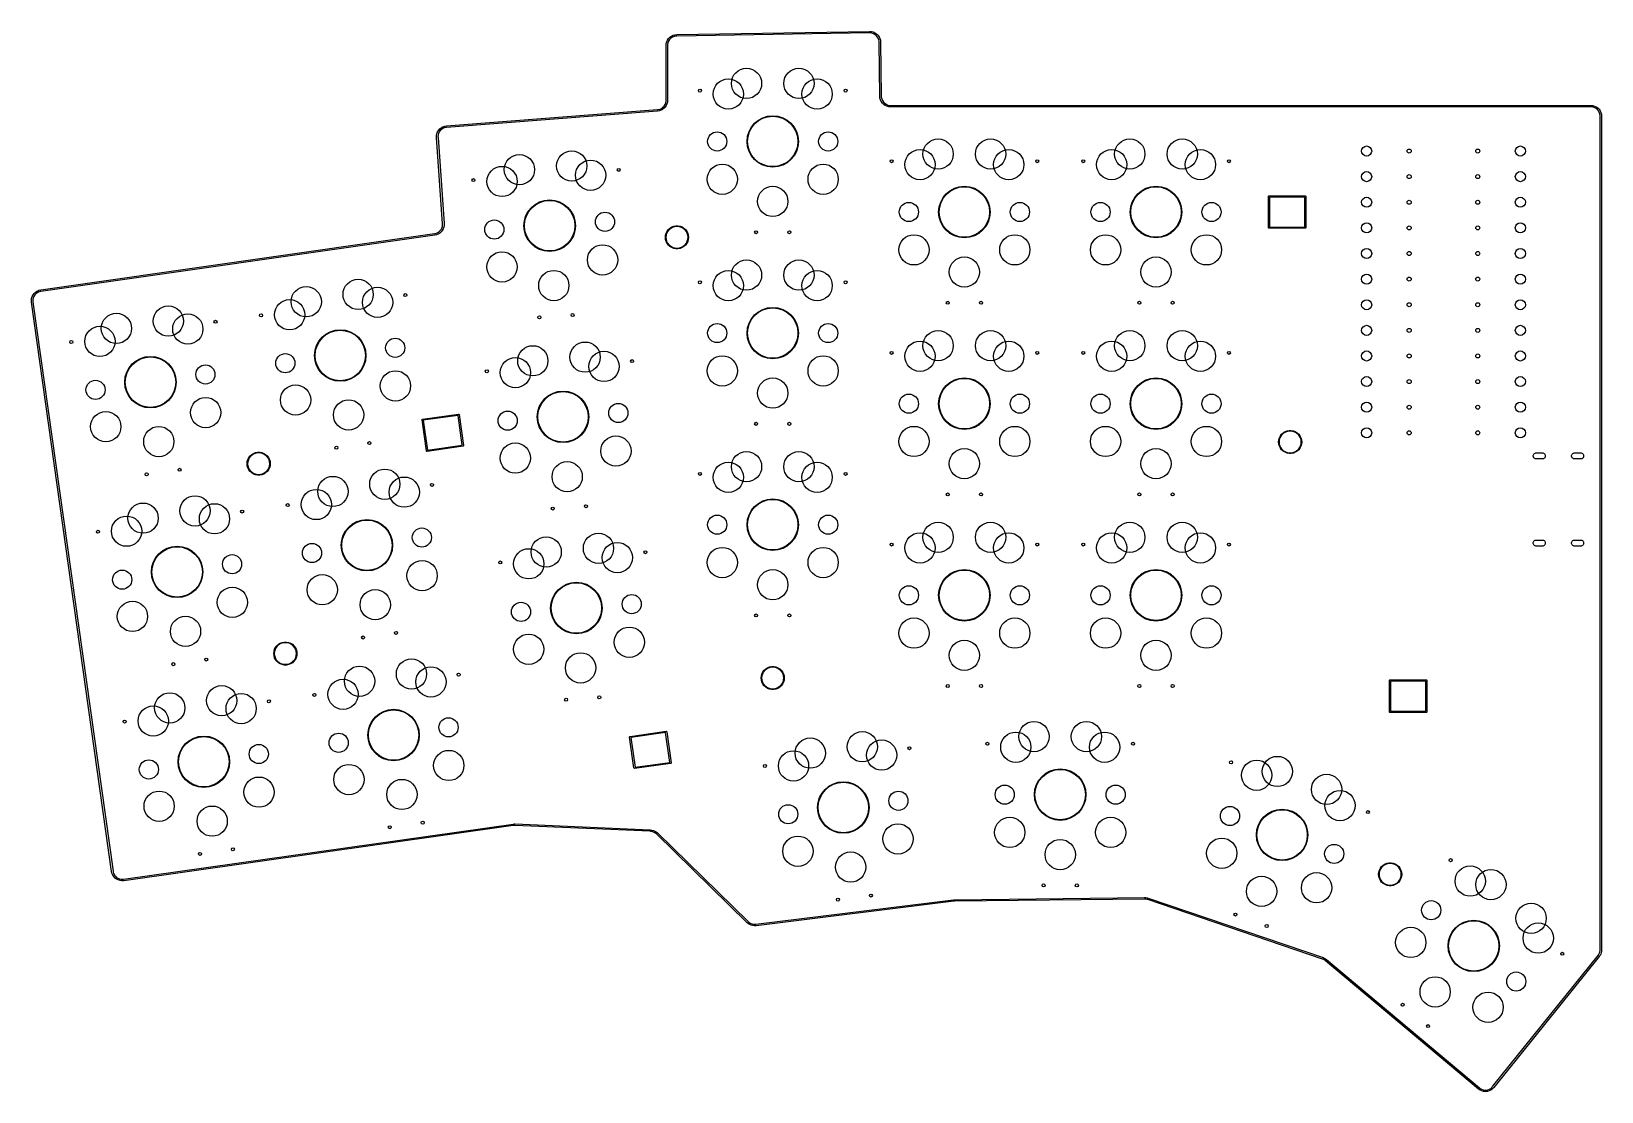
# Model space of a CAD drawing. Extents: x 2.46 to 8.59, y -5.89 to -1.75.
import ezdxf

# ---------------------------------------------------------------- set-up
doc = ezdxf.new("R2010")
doc.units = 0
doc.header["$MEASUREMENT"] = 0
doc.layers.add('BLACK', color=7, linetype='CONTINUOUS')

msp = doc.modelspace()

# ---------------------------------------------------------------- linework, layer by layer
at = {"layer": 'BLACK', "linetype": 'CONTINUOUS'}
for p, q in [((4.9467, -1.7832), (4.9508, -1.7772)), ((4.9508, -1.7772), (4.956, -1.772)), ((4.96, -1.7761), (4.955, -1.7812)), ((4.956, -1.772), (4.9619, -1.7678)), ((4.9658, -1.7721), (4.96, -1.7761)), ((4.9619, -1.7678), (4.9685, -1.7646)), ((4.9724, -1.7693), (4.9658, -1.7721)), ((4.9685, -1.7646), (4.9755, -1.7626)), ((4.9793, -1.7678), (4.9724, -1.7693)), ((4.9755, -1.7626), (4.9828, -1.7619)), ((4.9829, -1.7678), (4.9793, -1.7678)), ((4.9828, -1.7619), (5.7353, -1.7494)), ((4.9828, -1.7619), (4.9828, -1.7619)), ((5.7354, -1.7553), (4.9829, -1.7678)), ((4.9829, -1.7678), (4.9829, -1.7678)), ((5.7353, -1.7494), (5.7353, -1.7494)), ((5.7353, -1.7494), (5.7426, -1.7499)), ((5.7353, -1.7494), (5.7353, -1.7494)), ((5.7353, -1.7494), (5.7353, -1.7494)), ((5.7386, -1.7552), (5.7354, -1.7553)), ((5.7354, -1.7553), (5.7354, -1.7553)), ((5.7449, -1.7562), (5.7386, -1.7552)), ((5.7426, -1.7499), (5.7498, -1.7517)), ((5.7509, -1.7583), (5.7449, -1.7562)), ((5.7498, -1.7517), (5.7566, -1.7547)), ((5.7565, -1.7614), (5.7509, -1.7583)), ((5.7614, -1.7655), (5.7565, -1.7614)), ((5.7566, -1.7547), (5.7627, -1.7589)), ((5.7656, -1.7703), (5.7614, -1.7655)), ((5.7627, -1.7589), (5.768, -1.764)), ((5.7689, -1.7758), (5.7656, -1.7703)), ((5.768, -1.764), (5.7723, -1.77)), ((5.7711, -1.7817), (5.7689, -1.7758)), ((5.7723, -1.77), (5.7755, -1.7767)), ((5.7755, -1.7767), (5.7775, -1.7838)), ((4.9411, -1.8042), (4.9418, -1.7969)), ((4.9411, -2.0184), (4.9411, -1.8042)), ((4.9418, -1.7969), (4.9436, -1.7899)), ((4.9436, -1.7899), (4.9467, -1.7832)), ((4.9484, -1.7937), (4.947, -1.8006)), ((4.947, -1.8006), (4.947, -1.8042)), ((4.947, -1.8042), (4.947, -2.0184)), ((4.9511, -1.7871), (4.9484, -1.7937)), ((4.955, -1.7812), (4.9511, -1.7871)), ((5.7723, -1.788), (5.7711, -1.7817)), ((5.7724, -1.7912), (5.7723, -1.788)), ((5.7753, -2.0023), (5.7724, -1.7912)), ((5.7724, -1.7912), (5.7724, -1.7912)), ((5.7775, -1.7838), (5.7783, -1.7911)), ((5.7783, -1.7911), (5.7783, -1.7911)), ((5.7783, -1.7911), (5.7783, -1.7911)), ((5.7783, -1.7911), (5.7812, -2.0022)), ((4.9399, -2.0285), (4.9411, -2.0218)), ((4.9411, -2.0218), (4.9411, -2.0184)), ((4.9411, -2.0184), (4.9411, -2.0184)), ((4.947, -2.0184), (4.9465, -2.0254)), ((5.776, -2.0095), (5.7753, -2.0023)), ((5.7753, -2.0023), (5.7753, -2.0023)), ((5.7753, -2.0023), (5.7753, -2.0023)), ((5.7753, -2.0023), (5.7753, -2.0023)), ((5.778, -2.0166), (5.776, -2.0095)), ((5.7811, -2.0232), (5.778, -2.0166)), ((5.7812, -2.0022), (5.7812, -2.0022)), ((5.7812, -2.0022), (5.7812, -2.0057)), ((5.7812, -2.0057), (5.7827, -2.0127)), ((5.7827, -2.0127), (5.7855, -2.0192)), ((5.7855, -2.0192), (5.7895, -2.0251)), ((4.0842, -2.1182), (4.9075, -2.0547)), ((4.908, -2.0606), (4.0847, -2.1241)), ((4.9075, -2.0547), (4.9109, -2.0544)), ((4.9075, -2.0547), (4.9075, -2.0547)), ((4.9075, -2.0547), (4.9075, -2.0547)), ((4.9075, -2.0547), (4.9075, -2.0547)), ((4.9082, -2.0605), (4.908, -2.0606)), ((4.908, -2.0606), (4.908, -2.0606)), ((4.908, -2.0606), (4.908, -2.0606)), ((4.908, -2.0606), (4.908, -2.0606)), ((4.9149, -2.0595), (4.9082, -2.0605)), ((4.9109, -2.0544), (4.9175, -2.0526)), ((4.9216, -2.0572), (4.9149, -2.0595)), ((4.9175, -2.0526), (4.9236, -2.0497)), ((4.9277, -2.0539), (4.9216, -2.0572)), ((4.9236, -2.0497), (4.9291, -2.0456)), ((4.9333, -2.0496), (4.9277, -2.0539)), ((4.9291, -2.0456), (4.9338, -2.0406)), ((4.9381, -2.0445), (4.9333, -2.0496)), ((4.9338, -2.0406), (4.9374, -2.0348)), ((4.9374, -2.0348), (4.9399, -2.0285)), ((4.9419, -2.0386), (4.9381, -2.0445)), ((4.9447, -2.0322), (4.9419, -2.0386)), ((4.9465, -2.0254), (4.9447, -2.0322)), ((5.7854, -2.0291), (5.7811, -2.0232)), ((5.7906, -2.0343), (5.7854, -2.0291)), ((5.7895, -2.0251), (5.7945, -2.0301)), ((5.7966, -2.0384), (5.7906, -2.0343)), ((5.7945, -2.0301), (5.8005, -2.034)), ((5.8032, -2.0415), (5.7966, -2.0384)), ((5.8005, -2.034), (5.807, -2.0367)), ((5.8103, -2.0434), (5.8032, -2.0415)), ((5.807, -2.0367), (5.814, -2.0381)), ((5.8176, -2.044), (5.8103, -2.0434)), ((5.814, -2.0381), (5.8176, -2.0381)), ((5.8176, -2.0381), (5.8176, -2.0381)), ((5.8176, -2.0381), (8.5504, -2.0381)), ((8.5504, -2.044), (5.8176, -2.044)), ((5.8176, -2.044), (5.8176, -2.044)), ((5.8176, -2.044), (5.8176, -2.044)), ((8.5504, -2.0381), (8.5577, -2.0387)), ((8.5536, -2.044), (8.5504, -2.044)), ((8.5599, -2.0451), (8.5536, -2.044)), ((8.5577, -2.0387), (8.5649, -2.0407)), ((8.5658, -2.0473), (8.5599, -2.0451)), ((8.5649, -2.0407), (8.5716, -2.0438)), ((8.5714, -2.0505), (8.5658, -2.0473)), ((8.5762, -2.0546), (8.5714, -2.0505)), ((8.5716, -2.0438), (8.5776, -2.048)), ((8.5803, -2.0595), (8.5762, -2.0546)), ((8.5776, -2.048), (8.5828, -2.0532)), ((8.5835, -2.065), (8.5803, -2.0595)), ((8.5828, -2.0532), (8.587, -2.0593)), ((8.5857, -2.071), (8.5835, -2.065)), ((8.5868, -2.0772), (8.5857, -2.071)), ((8.5868, -2.0804), (8.5868, -2.0772)), ((8.5868, -5.3343), (8.5868, -2.0804)), ((8.5868, -2.0804), (8.5868, -2.0804)), ((8.5868, -2.0804), (8.5868, -2.0804)), ((8.587, -2.0593), (8.5902, -2.066)), ((8.5902, -2.066), (8.5921, -2.0731)), ((8.5921, -2.0731), (8.5927, -2.0803)), ((8.5927, -2.0803), (8.5927, -2.0804)), ((8.5927, -2.0804), (8.5927, -5.3343)), ((4.0468, -2.1488), (4.0494, -2.1419)), ((4.0494, -2.1419), (4.0532, -2.1356)), ((4.0532, -2.1356), (4.058, -2.1301)), ((4.0561, -2.1416), (4.0533, -2.1473)), ((4.0598, -2.1365), (4.0561, -2.1416)), ((4.058, -2.1301), (4.0636, -2.1254)), ((4.0644, -2.1321), (4.0598, -2.1365)), ((4.0636, -2.1254), (4.0701, -2.1218)), ((4.0696, -2.1285), (4.0644, -2.1321)), ((4.0754, -2.1259), (4.0696, -2.1285)), ((4.0701, -2.1218), (4.077, -2.1194)), ((4.0815, -2.1243), (4.0754, -2.1259)), ((4.077, -2.1194), (4.0842, -2.1182)), ((4.0847, -2.1241), (4.0815, -2.1243)), ((4.0842, -2.1182), (4.0842, -2.1182)), ((4.0842, -2.1182), (4.0842, -2.1182)), ((4.0847, -2.1241), (4.0847, -2.1241)), ((4.0847, -2.1241), (4.0847, -2.1241)), ((4.0847, -2.1241), (4.0847, -2.1241)), ((4.0847, -2.1241), (4.0847, -2.1241)), ((4.0453, -2.1633), (4.0454, -2.156)), ((4.0688, -2.5002), (4.0453, -2.1633)), ((4.0453, -2.1633), (4.0453, -2.1633)), ((4.0454, -2.156), (4.0468, -2.1488)), ((4.0516, -2.1534), (4.0509, -2.1598)), ((4.0509, -2.1598), (4.0512, -2.1629)), ((4.0512, -2.1629), (4.0512, -2.1629)), ((4.0512, -2.1629), (4.0512, -2.1629)), ((4.0512, -2.1629), (4.0747, -2.4998)), ((4.0533, -2.1473), (4.0516, -2.1534)), ((7.2921, -2.3934), (7.2923, -2.3925)), ((7.2921, -2.5155), (7.2921, -2.3934)), ((7.2923, -2.3925), (7.2936, -2.3912)), ((7.2936, -2.3912), (7.2945, -2.3911)), ((7.2945, -2.3911), (7.4362, -2.3911)), ((7.2969, -2.3958), (7.2969, -2.5131)), ((7.4339, -2.3958), (7.2969, -2.3958)), ((7.4339, -2.5131), (7.4339, -2.3958)), ((7.4362, -2.3911), (7.4371, -2.3912)), ((7.4371, -2.3912), (7.4384, -2.3925)), ((7.4384, -2.3925), (7.4386, -2.3934)), ((7.4386, -2.3934), (7.4386, -2.5155)), ((4.0662, -2.5169), (4.0683, -2.5104)), ((4.0683, -2.5104), (4.0691, -2.5036)), ((4.0691, -2.5036), (4.0688, -2.5002)), ((4.0688, -2.5002), (4.0688, -2.5002)), ((4.0688, -2.5002), (4.0688, -2.5002)), ((4.0746, -2.5068), (4.0734, -2.5137)), ((4.0747, -2.4998), (4.0746, -2.5068)), ((4.0747, -2.4998), (4.0747, -2.4998)), ((4.9563, -2.5169), (4.9634, -2.5125)), ((4.9634, -2.5125), (4.9711, -2.5095)), ((4.9716, -2.5112), (4.9642, -2.5141)), ((4.9711, -2.5095), (4.9793, -2.508)), ((4.9795, -2.5097), (4.9716, -2.5112)), ((4.9793, -2.508), (4.9876, -2.508)), ((4.9875, -2.5097), (4.9795, -2.5097)), ((4.9953, -2.5112), (4.9875, -2.5097)), ((4.9876, -2.508), (4.9958, -2.5095)), ((5.0028, -2.5141), (4.9953, -2.5112)), ((4.9958, -2.5095), (5.0036, -2.5125)), ((5.0036, -2.5125), (5.0106, -2.5169)), ((2.5002, -2.7583), (4.0376, -2.5388)), ((4.0385, -2.5446), (2.5011, -2.7641)), ((4.0376, -2.5388), (4.041, -2.5383)), ((4.0376, -2.5388), (4.0376, -2.5388)), ((4.0376, -2.5388), (4.0376, -2.5388)), ((4.0376, -2.5388), (4.0376, -2.5388)), ((4.0386, -2.5446), (4.0385, -2.5446)), ((4.0385, -2.5446), (4.0385, -2.5446)), ((4.0385, -2.5446), (4.0385, -2.5446)), ((4.0385, -2.5446), (4.0385, -2.5446)), ((4.0453, -2.543), (4.0386, -2.5446)), ((4.041, -2.5383), (4.0475, -2.5361)), ((4.0518, -2.5404), (4.0453, -2.543)), ((4.0475, -2.5361), (4.0534, -2.5327)), ((4.0578, -2.5366), (4.0518, -2.5404)), ((4.0534, -2.5327), (4.0587, -2.5283)), ((4.0631, -2.532), (4.0578, -2.5366)), ((4.0587, -2.5283), (4.063, -2.5229)), ((4.063, -2.5229), (4.0662, -2.5169)), ((4.0675, -2.5265), (4.0631, -2.532)), ((4.071, -2.5203), (4.0675, -2.5265)), ((4.0734, -2.5137), (4.071, -2.5203)), ((4.9384, -2.5529), (4.9391, -2.5446)), ((4.9391, -2.5612), (4.9384, -2.5529)), ((4.9391, -2.5446), (4.9414, -2.5366)), ((4.9414, -2.5692), (4.9391, -2.5612)), ((4.9409, -2.5449), (4.9402, -2.5529)), ((4.9402, -2.5529), (4.9409, -2.5608)), ((4.9431, -2.5372), (4.9409, -2.5449)), ((4.9409, -2.5608), (4.9431, -2.5685)), ((4.9414, -2.5366), (4.9451, -2.5291)), ((4.9451, -2.5766), (4.9414, -2.5692)), ((4.9466, -2.5301), (4.9431, -2.5372)), ((4.9431, -2.5685), (4.9466, -2.5757)), ((4.9451, -2.5291), (4.9501, -2.5225)), ((4.9515, -2.5237), (4.9466, -2.5301)), ((4.9501, -2.5225), (4.9563, -2.5169)), ((4.9574, -2.5183), (4.9515, -2.5237)), ((4.9642, -2.5141), (4.9574, -2.5183)), ((5.0096, -2.5183), (5.0028, -2.5141)), ((5.0155, -2.5237), (5.0096, -2.5183)), ((5.0106, -2.5169), (5.0168, -2.5225)), ((5.0203, -2.5301), (5.0155, -2.5237)), ((5.0168, -2.5225), (5.0218, -2.5291)), ((5.0239, -2.5372), (5.0203, -2.5301)), ((5.0203, -2.5757), (5.0239, -2.5685)), ((5.0218, -2.5291), (5.0255, -2.5366)), ((5.0255, -2.5692), (5.0218, -2.5766)), ((5.026, -2.5449), (5.0239, -2.5372)), ((5.0239, -2.5685), (5.026, -2.5608)), ((5.0255, -2.5366), (5.0278, -2.5446)), ((5.0278, -2.5612), (5.0255, -2.5692)), ((5.0268, -2.5529), (5.026, -2.5449)), ((5.026, -2.5608), (5.0268, -2.5529)), ((5.0278, -2.5446), (5.0286, -2.5529)), ((5.0286, -2.5529), (5.0278, -2.5612)), ((7.2923, -2.5164), (7.2921, -2.5155)), ((7.2936, -2.5176), (7.2923, -2.5164)), ((7.2945, -2.5178), (7.2936, -2.5176)), ((7.4362, -2.5178), (7.2945, -2.5178)), ((7.2969, -2.5131), (7.4339, -2.5131)), ((7.4371, -2.5176), (7.4362, -2.5178)), ((7.4384, -2.5164), (7.4371, -2.5176)), ((7.4386, -2.5155), (7.4384, -2.5164)), ((4.9501, -2.5832), (4.9451, -2.5766)), ((4.9466, -2.5757), (4.9515, -2.582)), ((4.9563, -2.5889), (4.9501, -2.5832)), ((4.9515, -2.582), (4.9574, -2.5874)), ((4.9634, -2.5932), (4.9563, -2.5889)), ((4.9574, -2.5874), (4.9642, -2.5916)), ((4.9711, -2.5962), (4.9634, -2.5932)), ((4.9642, -2.5916), (4.9716, -2.5945)), ((4.9793, -2.5978), (4.9711, -2.5962)), ((4.9716, -2.5945), (4.9795, -2.596)), ((4.9876, -2.5978), (4.9793, -2.5978)), ((4.9795, -2.596), (4.9875, -2.596)), ((4.9875, -2.596), (4.9953, -2.5945)), ((4.9958, -2.5962), (4.9876, -2.5978)), ((4.9953, -2.5945), (5.0028, -2.5916)), ((5.0036, -2.5932), (4.9958, -2.5962)), ((5.0028, -2.5916), (5.0096, -2.5874)), ((5.0106, -2.5889), (5.0036, -2.5932)), ((5.0096, -2.5874), (5.0155, -2.582)), ((5.0168, -2.5832), (5.0106, -2.5889)), ((5.0155, -2.582), (5.0203, -2.5757)), ((5.0218, -2.5766), (5.0168, -2.5832)), ((2.4639, -2.7987), (2.4648, -2.7914)), ((2.4643, -2.8061), (2.4639, -2.7987)), ((2.7766, -5.0284), (2.4643, -2.8061)), ((2.4643, -2.8061), (2.4643, -2.8061)), ((2.4648, -2.7914), (2.4669, -2.7844)), ((2.4669, -2.7844), (2.4703, -2.7778)), ((2.4699, -2.7957), (2.4697, -2.8021)), ((2.4697, -2.8021), (2.4701, -2.8053)), ((2.4712, -2.7895), (2.4699, -2.7957)), ((2.4701, -2.8053), (2.4701, -2.8053)), ((2.4701, -2.8053), (2.7825, -5.0276)), ((2.4703, -2.7778), (2.4747, -2.7719)), ((2.4736, -2.7836), (2.4712, -2.7895)), ((2.477, -2.7782), (2.4736, -2.7836)), ((2.4747, -2.7719), (2.4801, -2.7669)), ((2.4812, -2.7735), (2.477, -2.7782)), ((2.4801, -2.7669), (2.4863, -2.7628)), ((2.4862, -2.7696), (2.4812, -2.7735)), ((2.4919, -2.7666), (2.4862, -2.7696)), ((2.4863, -2.7628), (2.493, -2.76)), ((2.4979, -2.7646), (2.4919, -2.7666)), ((2.493, -2.76), (2.5002, -2.7583)), ((2.501, -2.7641), (2.4979, -2.7646)), ((2.5002, -2.7583), (2.5002, -2.7583)), ((2.5011, -2.7641), (2.501, -2.7641)), ((3.9906, -3.2631), (4.1309, -3.2434)), ((4.1309, -3.2434), (4.1319, -3.2435)), ((4.1319, -3.2435), (4.1333, -3.2446)), ((4.1333, -3.2446), (4.1336, -3.2454)), ((4.1336, -3.2454), (4.1506, -3.3663)), ((3.9886, -3.2649), (3.9897, -3.2635)), ((3.9886, -3.2658), (3.9886, -3.2649)), ((4.0056, -3.3867), (3.9886, -3.2658)), ((3.9897, -3.2635), (3.9906, -3.2631)), ((4.1293, -3.2484), (3.9936, -3.2675)), ((3.9936, -3.2675), (4.0099, -3.3837)), ((4.1456, -3.3646), (4.1293, -3.2484)), ((7.3571, -3.3117), (7.3648, -3.3087)), ((7.3648, -3.3087), (7.373, -3.3072)), ((7.3732, -3.309), (7.3653, -3.3104)), ((7.373, -3.3072), (7.3813, -3.3072)), ((7.3812, -3.309), (7.3732, -3.309)), ((7.389, -3.3104), (7.3812, -3.309)), ((7.3813, -3.3072), (7.3895, -3.3087)), ((7.3895, -3.3087), (7.3973, -3.3117)), ((4.1486, -3.369), (4.0082, -3.3887)), ((4.0099, -3.3837), (4.1456, -3.3646)), ((4.1495, -3.3687), (4.1486, -3.369)), ((4.1505, -3.3672), (4.1495, -3.3687)), ((4.1506, -3.3663), (4.1505, -3.3672)), ((7.3321, -3.3521), (7.3328, -3.3438)), ((7.3328, -3.3604), (7.3321, -3.3521)), ((7.3328, -3.3438), (7.3351, -3.3358)), ((7.3351, -3.3684), (7.3328, -3.3604)), ((7.3346, -3.3441), (7.3339, -3.3521)), ((7.3339, -3.3521), (7.3346, -3.36)), ((7.3368, -3.3364), (7.3346, -3.3441)), ((7.3346, -3.36), (7.3368, -3.3677)), ((7.3351, -3.3358), (7.3388, -3.3283)), ((7.3388, -3.3758), (7.3351, -3.3684)), ((7.3403, -3.3293), (7.3368, -3.3364)), ((7.3368, -3.3677), (7.3403, -3.3749)), ((7.3388, -3.3283), (7.3438, -3.3217)), ((7.3452, -3.3229), (7.3403, -3.3293)), ((7.3438, -3.3217), (7.35, -3.3161)), ((7.3511, -3.3175), (7.3452, -3.3229)), ((7.35, -3.3161), (7.3571, -3.3117)), ((7.3579, -3.3133), (7.3511, -3.3175)), ((7.3653, -3.3104), (7.3579, -3.3133)), ((7.3965, -3.3133), (7.389, -3.3104)), ((7.4033, -3.3175), (7.3965, -3.3133)), ((7.3973, -3.3117), (7.4043, -3.3161)), ((7.4092, -3.3229), (7.4033, -3.3175)), ((7.4043, -3.3161), (7.4105, -3.3217)), ((7.414, -3.3293), (7.4092, -3.3229)), ((7.4105, -3.3217), (7.4155, -3.3283)), ((7.4176, -3.3364), (7.414, -3.3293)), ((7.414, -3.3749), (7.4176, -3.3677)), ((7.4155, -3.3283), (7.4192, -3.3358)), ((7.4192, -3.3684), (7.4155, -3.3758)), ((7.4197, -3.3441), (7.4176, -3.3364)), ((7.4176, -3.3677), (7.4197, -3.36)), ((7.4192, -3.3358), (7.4215, -3.3438)), ((7.4215, -3.3604), (7.4192, -3.3684)), ((7.4205, -3.3521), (7.4197, -3.3441)), ((7.4197, -3.36), (7.4205, -3.3521)), ((7.4215, -3.3438), (7.4223, -3.3521)), ((7.4223, -3.3521), (7.4215, -3.3604)), ((3.306, -3.4369), (3.3067, -3.4286)), ((3.3067, -3.4286), (3.309, -3.4206)), ((3.3085, -3.429), (3.3078, -3.4369)), ((3.3107, -3.4213), (3.3085, -3.429)), ((3.309, -3.4206), (3.3127, -3.4132)), ((3.3142, -3.4141), (3.3107, -3.4213)), ((3.3127, -3.4132), (3.3177, -3.4065)), ((3.3191, -3.4077), (3.3142, -3.4141)), ((3.3177, -3.4065), (3.3239, -3.4009)), ((3.325, -3.4024), (3.3191, -3.4077)), ((3.3239, -3.4009), (3.331, -3.3965)), ((3.3318, -3.3981), (3.325, -3.4024)), ((3.331, -3.3965), (3.3387, -3.3935)), ((3.3392, -3.3953), (3.3318, -3.3981)), ((3.3387, -3.3935), (3.3469, -3.392)), ((3.3471, -3.3938), (3.3392, -3.3953)), ((3.3469, -3.392), (3.3552, -3.392)), ((3.3551, -3.3938), (3.3471, -3.3938)), ((3.3629, -3.3953), (3.3551, -3.3938)), ((3.3552, -3.392), (3.3634, -3.3935)), ((3.3704, -3.3981), (3.3629, -3.3953)), ((3.3634, -3.3935), (3.3712, -3.3965)), ((3.3772, -3.4024), (3.3704, -3.3981)), ((3.3712, -3.3965), (3.3782, -3.4009)), ((3.3831, -3.4077), (3.3772, -3.4024)), ((3.3782, -3.4009), (3.3844, -3.4065)), ((3.3879, -3.4141), (3.3831, -3.4077)), ((3.3844, -3.4065), (3.3894, -3.4132)), ((3.3915, -3.4213), (3.3879, -3.4141)), ((3.3894, -3.4132), (3.3931, -3.4206)), ((3.3936, -3.429), (3.3915, -3.4213)), ((3.3931, -3.4206), (3.3954, -3.4286)), ((3.3944, -3.4369), (3.3936, -3.429)), ((3.3954, -3.4286), (3.3962, -3.4369)), ((4.0059, -3.3875), (4.0056, -3.3867)), ((4.0073, -3.3886), (4.0059, -3.3875)), ((4.0082, -3.3887), (4.0073, -3.3886)), ((7.3438, -3.3825), (7.3388, -3.3758)), ((7.3403, -3.3749), (7.3452, -3.3813)), ((7.35, -3.3881), (7.3438, -3.3825)), ((7.3452, -3.3813), (7.3511, -3.3866)), ((7.3571, -3.3924), (7.35, -3.3881)), ((7.3511, -3.3866), (7.3579, -3.3909)), ((7.3648, -3.3955), (7.3571, -3.3924)), ((7.3579, -3.3909), (7.3653, -3.3937)), ((7.373, -3.397), (7.3648, -3.3955)), ((7.3653, -3.3937), (7.3732, -3.3952)), ((7.3813, -3.397), (7.373, -3.397)), ((7.3732, -3.3952), (7.3812, -3.3952)), ((7.3812, -3.3952), (7.389, -3.3937)), ((7.3895, -3.3955), (7.3813, -3.397)), ((7.389, -3.3937), (7.3965, -3.3909)), ((7.3973, -3.3924), (7.3895, -3.3955)), ((7.3965, -3.3909), (7.4033, -3.3866)), ((7.4043, -3.3881), (7.3973, -3.3924)), ((7.4033, -3.3866), (7.4092, -3.3813)), ((7.4105, -3.3825), (7.4043, -3.3881)), ((7.4092, -3.3813), (7.414, -3.3749)), ((7.4155, -3.3758), (7.4105, -3.3825)), ((8.3261, -3.4049), (8.3269, -3.4019)), ((8.3261, -3.408), (8.3261, -3.4049)), ((8.3269, -3.4109), (8.3261, -3.408)), ((8.3269, -3.4019), (8.3284, -3.3992)), ((8.3284, -3.4136), (8.3269, -3.4109)), ((8.3284, -3.3992), (8.3306, -3.397)), ((8.3306, -3.4158), (8.3284, -3.4136)), ((8.3306, -3.397), (8.3333, -3.3955)), ((8.3333, -3.4173), (8.3306, -3.4158)), ((8.3333, -3.3955), (8.3363, -3.3947)), ((8.3363, -3.4181), (8.3333, -3.4173)), ((8.3363, -3.3947), (8.3378, -3.3946)), ((8.3378, -3.4182), (8.3363, -3.4181)), ((8.3378, -3.3946), (8.3614, -3.3946)), ((8.3614, -3.4182), (8.3378, -3.4182)), ((8.3614, -3.3946), (8.363, -3.3947)), ((8.363, -3.4181), (8.3614, -3.4182)), ((8.363, -3.3947), (8.3659, -3.3955)), ((8.3659, -3.4173), (8.363, -3.4181)), ((8.3659, -3.3955), (8.3686, -3.397)), ((8.3686, -3.4158), (8.3659, -3.4173)), ((8.3686, -3.397), (8.3708, -3.3992)), ((8.3708, -3.4136), (8.3686, -3.4158)), ((8.3708, -3.3992), (8.3723, -3.4019)), ((8.3723, -3.4109), (8.3708, -3.4136)), ((8.3723, -3.4019), (8.3731, -3.4049)), ((8.3731, -3.408), (8.3723, -3.4109)), ((8.3731, -3.4049), (8.3731, -3.408)), ((8.4757, -3.4049), (8.4765, -3.4019)), ((8.4757, -3.408), (8.4757, -3.4049)), ((8.4765, -3.4109), (8.4757, -3.408)), ((8.4765, -3.4019), (8.478, -3.3992)), ((8.478, -3.4136), (8.4765, -3.4109)), ((8.478, -3.3992), (8.4802, -3.397)), ((8.4802, -3.4158), (8.478, -3.4136)), ((8.4802, -3.397), (8.4829, -3.3955)), ((8.4829, -3.4173), (8.4802, -3.4158)), ((8.4829, -3.3955), (8.4859, -3.3947)), ((8.4859, -3.4181), (8.4829, -3.4173)), ((8.4859, -3.3947), (8.4874, -3.3946)), ((8.4874, -3.4182), (8.4859, -3.4181)), ((8.4874, -3.3946), (8.511, -3.3946)), ((8.511, -3.4182), (8.4874, -3.4182)), ((8.511, -3.3946), (8.5126, -3.3947)), ((8.5126, -3.4181), (8.511, -3.4182)), ((8.5126, -3.3947), (8.5155, -3.3955)), ((8.5155, -3.4173), (8.5126, -3.4181)), ((8.5155, -3.3955), (8.5182, -3.397)), ((8.5182, -3.4158), (8.5155, -3.4173)), ((8.5182, -3.397), (8.5204, -3.3992)), ((8.5204, -3.4136), (8.5182, -3.4158)), ((8.5204, -3.3992), (8.5219, -3.4019)), ((8.5219, -3.4109), (8.5204, -3.4136)), ((8.5219, -3.4019), (8.5227, -3.4049)), ((8.5227, -3.408), (8.5219, -3.4109)), ((8.5227, -3.4049), (8.5227, -3.408)), ((3.3067, -3.4452), (3.306, -3.4369)), ((3.309, -3.4532), (3.3067, -3.4452)), ((3.3078, -3.4369), (3.3085, -3.4449)), ((3.3085, -3.4449), (3.3107, -3.4526)), ((3.3127, -3.4607), (3.309, -3.4532)), ((3.3107, -3.4526), (3.3142, -3.4597)), ((3.3177, -3.4673), (3.3127, -3.4607)), ((3.3142, -3.4597), (3.3191, -3.4661)), ((3.3239, -3.4729), (3.3177, -3.4673)), ((3.3191, -3.4661), (3.325, -3.4715)), ((3.331, -3.4773), (3.3239, -3.4729)), ((3.325, -3.4715), (3.3318, -3.4757)), ((3.3387, -3.4803), (3.331, -3.4773)), ((3.3318, -3.4757), (3.3392, -3.4786)), ((3.3469, -3.4818), (3.3387, -3.4803)), ((3.3392, -3.4786), (3.3471, -3.48)), ((3.3552, -3.4818), (3.3469, -3.4818)), ((3.3471, -3.48), (3.3551, -3.48)), ((3.3551, -3.48), (3.3629, -3.4786)), ((3.3634, -3.4803), (3.3552, -3.4818)), ((3.3629, -3.4786), (3.3704, -3.4757)), ((3.3712, -3.4773), (3.3634, -3.4803)), ((3.3704, -3.4757), (3.3772, -3.4715)), ((3.3782, -3.4729), (3.3712, -3.4773)), ((3.3772, -3.4715), (3.3831, -3.4661)), ((3.3844, -3.4673), (3.3782, -3.4729)), ((3.3831, -3.4661), (3.3879, -3.4597)), ((3.3894, -3.4607), (3.3844, -3.4673)), ((3.3879, -3.4597), (3.3915, -3.4526)), ((3.3931, -3.4532), (3.3894, -3.4607)), ((3.3915, -3.4526), (3.3936, -3.4449)), ((3.3954, -3.4452), (3.3931, -3.4532)), ((3.3936, -3.4449), (3.3944, -3.4369)), ((3.3962, -3.4369), (3.3954, -3.4452)), ((8.3284, -3.7394), (8.3306, -3.7372)), ((8.3306, -3.7372), (8.3333, -3.7357)), ((8.3333, -3.7357), (8.3363, -3.7349)), ((8.3363, -3.7349), (8.3378, -3.7348)), ((8.3378, -3.7348), (8.3614, -3.7348)), ((8.3614, -3.7348), (8.363, -3.7349)), ((8.363, -3.7349), (8.3659, -3.7357)), ((8.3659, -3.7357), (8.3686, -3.7372)), ((8.3686, -3.7372), (8.3708, -3.7394)), ((8.478, -3.7394), (8.4802, -3.7372)), ((8.4802, -3.7372), (8.4829, -3.7357)), ((8.4829, -3.7357), (8.4859, -3.7349)), ((8.4859, -3.7349), (8.4874, -3.7348)), ((8.4874, -3.7348), (8.511, -3.7348)), ((8.511, -3.7348), (8.5126, -3.7349)), ((8.5126, -3.7349), (8.5155, -3.7357)), ((8.5155, -3.7357), (8.5182, -3.7372)), ((8.5182, -3.7372), (8.5204, -3.7394)), ((8.3261, -3.745), (8.3269, -3.742)), ((8.3261, -3.7481), (8.3261, -3.745)), ((8.3269, -3.7511), (8.3261, -3.7481)), ((8.3269, -3.742), (8.3284, -3.7394)), ((8.3284, -3.7538), (8.3269, -3.7511)), ((8.3306, -3.7559), (8.3284, -3.7538)), ((8.3333, -3.7575), (8.3306, -3.7559)), ((8.3363, -3.7583), (8.3333, -3.7575)), ((8.3378, -3.7584), (8.3363, -3.7583)), ((8.3614, -3.7584), (8.3378, -3.7584)), ((8.363, -3.7583), (8.3614, -3.7584)), ((8.3659, -3.7575), (8.363, -3.7583)), ((8.3686, -3.7559), (8.3659, -3.7575)), ((8.3708, -3.7538), (8.3686, -3.7559)), ((8.3708, -3.7394), (8.3723, -3.742)), ((8.3723, -3.7511), (8.3708, -3.7538)), ((8.3723, -3.742), (8.3731, -3.745)), ((8.3731, -3.7481), (8.3723, -3.7511)), ((8.3731, -3.745), (8.3731, -3.7481)), ((8.4757, -3.745), (8.4765, -3.742)), ((8.4757, -3.7481), (8.4757, -3.745)), ((8.4765, -3.7511), (8.4757, -3.7481)), ((8.4765, -3.742), (8.478, -3.7394)), ((8.478, -3.7538), (8.4765, -3.7511)), ((8.4802, -3.7559), (8.478, -3.7538)), ((8.4829, -3.7575), (8.4802, -3.7559)), ((8.4859, -3.7583), (8.4829, -3.7575)), ((8.4874, -3.7584), (8.4859, -3.7583)), ((8.511, -3.7584), (8.4874, -3.7584)), ((8.5126, -3.7583), (8.511, -3.7584)), ((8.5155, -3.7575), (8.5126, -3.7583)), ((8.5182, -3.7559), (8.5155, -3.7575)), ((8.5204, -3.7538), (8.5182, -3.7559)), ((8.5204, -3.7394), (8.5219, -3.742)), ((8.5219, -3.7511), (8.5204, -3.7538)), ((8.5219, -3.742), (8.5227, -3.745)), ((8.5227, -3.7481), (8.5219, -3.7511)), ((8.5227, -3.745), (8.5227, -3.7481)), ((3.4109, -4.1694), (3.4131, -4.1614)), ((3.4148, -4.162), (3.4126, -4.1697)), ((3.4131, -4.1614), (3.4168, -4.1539)), ((3.4184, -4.1549), (3.4148, -4.162)), ((3.4168, -4.1539), (3.4219, -4.1473)), ((3.4232, -4.1485), (3.4184, -4.1549)), ((3.4219, -4.1473), (3.428, -4.1417)), ((3.4291, -4.1431), (3.4232, -4.1485)), ((3.428, -4.1417), (3.4351, -4.1373)), ((3.4359, -4.1389), (3.4291, -4.1431)), ((3.4351, -4.1373), (3.4428, -4.1343)), ((3.4433, -4.136), (3.4359, -4.1389)), ((3.4428, -4.1343), (3.451, -4.1328)), ((3.4512, -4.1345), (3.4433, -4.136)), ((3.451, -4.1328), (3.4593, -4.1328)), ((3.4592, -4.1345), (3.4512, -4.1345)), ((3.467, -4.136), (3.4592, -4.1345)), ((3.4593, -4.1328), (3.4675, -4.1343)), ((3.4745, -4.1389), (3.467, -4.136)), ((3.4675, -4.1343), (3.4753, -4.1373)), ((3.4813, -4.1431), (3.4745, -4.1389)), ((3.4753, -4.1373), (3.4824, -4.1417)), ((3.4872, -4.1485), (3.4813, -4.1431)), ((3.4824, -4.1417), (3.4885, -4.1473)), ((3.492, -4.1549), (3.4872, -4.1485)), ((3.4885, -4.1473), (3.4935, -4.1539)), ((3.4956, -4.162), (3.492, -4.1549)), ((3.4935, -4.1539), (3.4972, -4.1614)), ((3.4978, -4.1697), (3.4956, -4.162)), ((3.4972, -4.1614), (3.4995, -4.1694)), ((3.4101, -4.1777), (3.4109, -4.1694)), ((3.4109, -4.186), (3.4101, -4.1777)), ((3.4131, -4.194), (3.4109, -4.186)), ((3.4126, -4.1697), (3.4119, -4.1777)), ((3.4119, -4.1777), (3.4126, -4.1856)), ((3.4126, -4.1856), (3.4148, -4.1933)), ((3.4168, -4.2014), (3.4131, -4.194)), ((3.4148, -4.1933), (3.4184, -4.2005)), ((3.4219, -4.208), (3.4168, -4.2014)), ((3.4184, -4.2005), (3.4232, -4.2068)), ((3.428, -4.2137), (3.4219, -4.208)), ((3.4232, -4.2068), (3.4291, -4.2122)), ((3.4351, -4.218), (3.428, -4.2137)), ((3.4291, -4.2122), (3.4359, -4.2164)), ((3.4428, -4.221), (3.4351, -4.218)), ((3.4359, -4.2164), (3.4433, -4.2193)), ((3.451, -4.2226), (3.4428, -4.221)), ((3.4433, -4.2193), (3.4512, -4.2208)), ((3.4593, -4.2226), (3.451, -4.2226)), ((3.4512, -4.2208), (3.4592, -4.2208)), ((3.4592, -4.2208), (3.467, -4.2193)), ((3.4675, -4.221), (3.4593, -4.2226)), ((3.467, -4.2193), (3.4745, -4.2164)), ((3.4753, -4.218), (3.4675, -4.221)), ((3.4745, -4.2164), (3.4813, -4.2122)), ((3.4824, -4.2137), (3.4753, -4.218)), ((3.4813, -4.2122), (3.4872, -4.2068)), ((3.4885, -4.208), (3.4824, -4.2137)), ((3.4872, -4.2068), (3.492, -4.2005)), ((3.4935, -4.2014), (3.4885, -4.208)), ((3.492, -4.2005), (3.4956, -4.1933)), ((3.4972, -4.194), (3.4935, -4.2014)), ((3.4956, -4.1933), (3.4978, -4.1856)), ((3.4995, -4.186), (3.4972, -4.194)), ((3.4985, -4.1777), (3.4978, -4.1697)), ((3.4978, -4.1856), (3.4985, -4.1777)), ((3.4995, -4.1694), (3.5003, -4.1777)), ((3.5003, -4.1777), (3.4995, -4.186)), ((5.3451, -4.23), (5.3533, -4.2284)), ((5.3533, -4.2284), (5.3616, -4.2284)), ((5.3616, -4.2284), (5.3698, -4.23)), ((5.3124, -4.2733), (5.3132, -4.2651)), ((5.3132, -4.2816), (5.3124, -4.2733)), ((5.3132, -4.2651), (5.3154, -4.2571)), ((5.3154, -4.2896), (5.3132, -4.2816)), ((5.3149, -4.2654), (5.3142, -4.2733)), ((5.3142, -4.2733), (5.3149, -4.2813)), ((5.3171, -4.2577), (5.3149, -4.2654)), ((5.3149, -4.2813), (5.3171, -4.289)), ((5.3154, -4.2571), (5.3191, -4.2496)), ((5.3191, -4.2971), (5.3154, -4.2896)), ((5.3207, -4.2505), (5.3171, -4.2577)), ((5.3171, -4.289), (5.3207, -4.2961)), ((5.3191, -4.2496), (5.3242, -4.243)), ((5.3255, -4.2442), (5.3207, -4.2505)), ((5.3242, -4.243), (5.3303, -4.2374)), ((5.3314, -4.2388), (5.3255, -4.2442)), ((5.3303, -4.2374), (5.3374, -4.233)), ((5.3382, -4.2346), (5.3314, -4.2388)), ((5.3374, -4.233), (5.3451, -4.23)), ((5.3456, -4.2317), (5.3382, -4.2346)), ((5.3535, -4.2302), (5.3456, -4.2317)), ((5.3615, -4.2302), (5.3535, -4.2302)), ((5.3693, -4.2317), (5.3615, -4.2302)), ((5.3768, -4.2346), (5.3693, -4.2317)), ((5.3698, -4.23), (5.3776, -4.233)), ((5.3836, -4.2388), (5.3768, -4.2346)), ((5.3776, -4.233), (5.3847, -4.2374)), ((5.3895, -4.2442), (5.3836, -4.2388)), ((5.3847, -4.2374), (5.3908, -4.243)), ((5.3943, -4.2505), (5.3895, -4.2442)), ((5.3908, -4.243), (5.3958, -4.2496)), ((5.3979, -4.2577), (5.3943, -4.2505)), ((5.3943, -4.2961), (5.3979, -4.289)), ((5.3958, -4.2496), (5.3995, -4.2571)), ((5.3995, -4.2896), (5.3958, -4.2971)), ((5.4001, -4.2654), (5.3979, -4.2577)), ((5.3979, -4.289), (5.4001, -4.2813)), ((5.3995, -4.2571), (5.4018, -4.2651)), ((5.4018, -4.2816), (5.3995, -4.2896)), ((5.4008, -4.2733), (5.4001, -4.2654)), ((5.4001, -4.2813), (5.4008, -4.2733)), ((5.4018, -4.2651), (5.4026, -4.2733)), ((5.4026, -4.2733), (5.4018, -4.2816)), ((7.7646, -4.2832), (7.7647, -4.2823)), ((7.7646, -4.4052), (7.7646, -4.2832)), ((7.7647, -4.2823), (7.766, -4.281)), ((7.766, -4.281), (7.7669, -4.2808)), ((7.7669, -4.2808), (7.9087, -4.2808)), ((7.7693, -4.2855), (7.7693, -4.4029)), ((7.9063, -4.2855), (7.7693, -4.2855)), ((7.9063, -4.4029), (7.9063, -4.2855)), ((7.9087, -4.2808), (7.9096, -4.281)), ((7.9096, -4.281), (7.9108, -4.2823)), ((7.9108, -4.2823), (7.911, -4.2832)), ((7.911, -4.2832), (7.911, -4.4052)), ((5.3242, -4.3037), (5.3191, -4.2971)), ((5.3207, -4.2961), (5.3255, -4.3025)), ((5.3303, -4.3093), (5.3242, -4.3037)), ((5.3255, -4.3025), (5.3314, -4.3079)), ((5.3374, -4.3137), (5.3303, -4.3093)), ((5.3314, -4.3079), (5.3382, -4.3121)), ((5.3451, -4.3167), (5.3374, -4.3137)), ((5.3382, -4.3121), (5.3456, -4.315)), ((5.3533, -4.3182), (5.3451, -4.3167)), ((5.3456, -4.315), (5.3535, -4.3165)), ((5.3616, -4.3182), (5.3533, -4.3182)), ((5.3535, -4.3165), (5.3615, -4.3165)), ((5.3615, -4.3165), (5.3693, -4.315)), ((5.3698, -4.3167), (5.3616, -4.3182)), ((5.3693, -4.315), (5.3768, -4.3121)), ((5.3776, -4.3137), (5.3698, -4.3167)), ((5.3768, -4.3121), (5.3836, -4.3079)), ((5.3847, -4.3093), (5.3776, -4.3137)), ((5.3836, -4.3079), (5.3895, -4.3025)), ((5.3908, -4.3037), (5.3847, -4.3093)), ((5.3895, -4.3025), (5.3943, -4.2961)), ((5.3958, -4.2971), (5.3908, -4.3037)), ((7.7647, -4.4061), (7.7646, -4.4052)), ((7.766, -4.4074), (7.7647, -4.4061)), ((7.7669, -4.4076), (7.766, -4.4074)), ((7.9087, -4.4076), (7.7669, -4.4076)), ((7.7693, -4.4029), (7.9063, -4.4029)), ((7.9096, -4.4074), (7.9087, -4.4076)), ((7.9108, -4.4061), (7.9096, -4.4074)), ((7.911, -4.4052), (7.9108, -4.4061)), ((4.7987, -4.5028), (4.7998, -4.5013)), ((4.7987, -4.5037), (4.7987, -4.5028)), ((4.8157, -4.6246), (4.7987, -4.5037)), ((4.7998, -4.5013), (4.8007, -4.501)), ((4.8007, -4.501), (4.941, -4.4813)), ((4.9393, -4.4863), (4.8037, -4.5054)), ((4.8037, -4.5054), (4.82, -4.6216)), ((4.9557, -4.6025), (4.9393, -4.4863)), ((4.941, -4.4813), (4.942, -4.4814)), ((4.942, -4.4814), (4.9434, -4.4825)), ((4.9434, -4.4825), (4.9437, -4.4833)), ((4.9437, -4.4833), (4.9607, -4.6042)), ((4.816, -4.6254), (4.8157, -4.6246)), ((4.8174, -4.6265), (4.816, -4.6254)), ((4.8183, -4.6266), (4.8174, -4.6265)), ((4.9587, -4.6068), (4.8183, -4.6266)), ((4.82, -4.6216), (4.9557, -4.6025)), ((4.9595, -4.6065), (4.9587, -4.6068)), ((4.9606, -4.6051), (4.9595, -4.6065)), ((4.9607, -4.6042), (4.9606, -4.6051)), ((2.8236, -5.0585), (4.3437, -4.8435)), ((4.3445, -4.8493), (2.8245, -5.0644)), ((4.3437, -4.8435), (4.3463, -4.8432)), ((4.3437, -4.8435), (4.3437, -4.8435)), ((4.3437, -4.8435), (4.3437, -4.8435)), ((4.3437, -4.8435), (4.3437, -4.8435)), ((4.3456, -4.8492), (4.3445, -4.8493)), ((4.3445, -4.8493), (4.3445, -4.8493)), ((4.3445, -4.8493), (4.3445, -4.8493)), ((4.3478, -4.849), (4.3456, -4.8492)), ((4.3463, -4.8432), (4.3489, -4.8431)), ((4.3501, -4.849), (4.3478, -4.849)), ((4.3489, -4.8431), (4.3514, -4.8431)), ((4.3512, -4.849), (4.3501, -4.849)), ((4.8793, -4.8718), (4.3512, -4.849)), ((4.3512, -4.849), (4.3512, -4.849)), ((4.3512, -4.849), (4.3512, -4.849)), ((4.3512, -4.849), (4.3512, -4.849)), ((4.3514, -4.8431), (4.3514, -4.8431)), ((4.3514, -4.8431), (4.3514, -4.8431)), ((4.3514, -4.8431), (4.3514, -4.8431)), ((4.3514, -4.8431), (4.3514, -4.8431)), ((4.3514, -4.8431), (4.8796, -4.8659)), ((4.882, -4.8719), (4.8793, -4.8718)), ((4.8793, -4.8718), (4.8793, -4.8718)), ((4.8796, -4.8659), (4.8796, -4.8659)), ((4.8796, -4.8659), (4.8796, -4.8659)), ((4.8796, -4.8659), (4.8857, -4.8667)), ((4.8872, -4.873), (4.882, -4.8719)), ((4.8857, -4.8667), (4.8917, -4.8683)), ((4.8923, -4.8747), (4.8872, -4.873)), ((4.8917, -4.8683), (4.8974, -4.8707)), ((4.897, -4.8772), (4.8923, -4.8747)), ((4.9013, -4.8803), (4.897, -4.8772)), ((4.8974, -4.8707), (4.9026, -4.874)), ((4.9032, -4.8822), (4.9013, -4.8803)), ((4.9026, -4.874), (4.9073, -4.8779)), ((5.2575, -5.2284), (4.9032, -4.8822)), ((4.9032, -4.8822), (4.9032, -4.8822)), ((4.9073, -4.8779), (4.9074, -4.8779)), ((4.9074, -4.8779), (5.2617, -5.2242)), ((7.7231, -5.0312), (7.7254, -5.0232)), ((7.727, -5.0238), (7.7248, -5.0315)), ((7.7254, -5.0232), (7.7291, -5.0157)), ((7.7306, -5.0166), (7.727, -5.0238)), ((7.7291, -5.0157), (7.7341, -5.0091)), ((7.7354, -5.0103), (7.7306, -5.0166)), ((7.7341, -5.0091), (7.7402, -5.0035)), ((7.7413, -5.0049), (7.7354, -5.0103)), ((7.7402, -5.0035), (7.7473, -4.9991)), ((7.7481, -5.0007), (7.7413, -5.0049)), ((7.7473, -4.9991), (7.7551, -4.9961)), ((7.7556, -4.9978), (7.7481, -5.0007)), ((7.7551, -4.9961), (7.7633, -4.9945)), ((7.7634, -4.9963), (7.7556, -4.9978)), ((7.7633, -4.9945), (7.7716, -4.9945)), ((7.7714, -4.9963), (7.7634, -4.9963)), ((7.7793, -4.9978), (7.7714, -4.9963)), ((7.7716, -4.9945), (7.7798, -4.9961)), ((7.7867, -5.0007), (7.7793, -4.9978)), ((7.7798, -4.9961), (7.7875, -4.9991)), ((7.7935, -5.0049), (7.7867, -5.0007)), ((7.7875, -4.9991), (7.7946, -5.0035)), ((7.7994, -5.0103), (7.7935, -5.0049)), ((7.7946, -5.0035), (7.8007, -5.0091)), ((7.8042, -5.0166), (7.7994, -5.0103)), ((7.8007, -5.0091), (7.8058, -5.0157)), ((7.8078, -5.0238), (7.8042, -5.0166)), ((7.8058, -5.0157), (7.8095, -5.0232)), ((7.81, -5.0315), (7.8078, -5.0238)), ((7.8095, -5.0232), (7.8117, -5.0312)), ((2.7783, -5.0356), (2.7766, -5.0284)), ((2.7766, -5.0284), (2.7766, -5.0284)), ((2.7766, -5.0284), (2.7766, -5.0284)), ((2.7766, -5.0284), (2.7766, -5.0284)), ((2.7812, -5.0424), (2.7783, -5.0356)), ((2.7852, -5.0486), (2.7812, -5.0424)), ((2.7825, -5.0276), (2.7825, -5.0276)), ((2.7825, -5.0276), (2.7829, -5.0307)), ((2.7829, -5.0307), (2.7849, -5.0368)), ((2.7849, -5.0368), (2.7879, -5.0424)), ((2.7902, -5.054), (2.7852, -5.0486)), ((2.7879, -5.0424), (2.7918, -5.0474)), ((2.7961, -5.0584), (2.7902, -5.054)), ((2.7918, -5.0474), (2.7965, -5.0517)), ((2.8027, -5.0617), (2.7961, -5.0584)), ((2.7965, -5.0517), (2.8019, -5.0551)), ((2.8019, -5.0551), (2.8079, -5.0575)), ((2.8098, -5.0639), (2.8027, -5.0617)), ((2.8079, -5.0575), (2.8141, -5.0588)), ((2.8171, -5.0648), (2.8098, -5.0639)), ((2.8141, -5.0588), (2.8205, -5.059)), ((2.8245, -5.0644), (2.8171, -5.0648)), ((2.8205, -5.059), (2.8236, -5.0585)), ((2.8236, -5.0585), (2.8236, -5.0585)), ((2.8245, -5.0644), (2.8245, -5.0644)), ((2.8245, -5.0644), (2.8245, -5.0644)), ((2.8245, -5.0644), (2.8245, -5.0644)), ((7.7223, -5.0394), (7.7231, -5.0312)), ((7.7231, -5.0477), (7.7223, -5.0394)), ((7.7254, -5.0557), (7.7231, -5.0477)), ((7.7248, -5.0315), (7.7241, -5.0394)), ((7.7241, -5.0394), (7.7248, -5.0474)), ((7.7248, -5.0474), (7.727, -5.0551)), ((7.7291, -5.0632), (7.7254, -5.0557)), ((7.727, -5.0551), (7.7306, -5.0622)), ((7.7341, -5.0698), (7.7291, -5.0632)), ((7.7306, -5.0622), (7.7354, -5.0686)), ((7.7402, -5.0754), (7.7341, -5.0698)), ((7.7354, -5.0686), (7.7413, -5.074)), ((7.7473, -5.0798), (7.7402, -5.0754)), ((7.7413, -5.074), (7.7481, -5.0782)), ((7.7551, -5.0828), (7.7473, -5.0798)), ((7.7481, -5.0782), (7.7556, -5.0811)), ((7.7633, -5.0843), (7.7551, -5.0828)), ((7.7556, -5.0811), (7.7634, -5.0826)), ((7.7716, -5.0843), (7.7633, -5.0843)), ((7.7634, -5.0826), (7.7714, -5.0826)), ((7.7714, -5.0826), (7.7793, -5.0811)), ((7.7798, -5.0828), (7.7716, -5.0843)), ((7.7793, -5.0811), (7.7867, -5.0782)), ((7.7875, -5.0798), (7.7798, -5.0828)), ((7.7867, -5.0782), (7.7935, -5.074)), ((7.7946, -5.0754), (7.7875, -5.0798)), ((7.7935, -5.074), (7.7994, -5.0686)), ((7.8007, -5.0698), (7.7946, -5.0754)), ((7.7994, -5.0686), (7.8042, -5.0622)), ((7.8058, -5.0632), (7.8007, -5.0698)), ((7.8042, -5.0622), (7.8078, -5.0551)), ((7.8095, -5.0557), (7.8058, -5.0632)), ((7.8078, -5.0551), (7.81, -5.0474)), ((7.8117, -5.0477), (7.8095, -5.0557)), ((7.8107, -5.0394), (7.81, -5.0315)), ((7.81, -5.0474), (7.8107, -5.0394)), ((7.8117, -5.0312), (7.8125, -5.0394)), ((7.8125, -5.0394), (7.8117, -5.0477)), ((5.2916, -5.2343), (6.0636, -5.1392)), ((6.0643, -5.145), (5.2923, -5.2402)), ((6.0636, -5.1392), (6.0652, -5.139)), ((6.0636, -5.1392), (6.0636, -5.1392)), ((6.065, -5.145), (6.0643, -5.145)), ((6.0643, -5.145), (6.0643, -5.145)), ((6.0643, -5.145), (6.0643, -5.145)), ((6.0643, -5.145), (6.0643, -5.145)), ((6.0663, -5.1448), (6.065, -5.145)), ((6.0652, -5.139), (6.0667, -5.1389)), ((6.0677, -5.1448), (6.0663, -5.1448)), ((6.0667, -5.1389), (6.0683, -5.1389)), ((6.0684, -5.1448), (6.0677, -5.1448)), ((6.0683, -5.1389), (6.809, -5.1301)), ((6.0683, -5.1389), (6.0683, -5.1389)), ((6.8091, -5.136), (6.0684, -5.1448)), ((6.0684, -5.1448), (6.0684, -5.1448)), ((6.0684, -5.1448), (6.0684, -5.1448)), ((6.809, -5.1301), (6.809, -5.1301)), ((6.809, -5.1301), (6.809, -5.1301)), ((6.809, -5.1301), (6.809, -5.1301)), ((6.809, -5.1301), (6.8138, -5.1304)), ((6.8112, -5.136), (6.8091, -5.136)), ((6.8091, -5.136), (6.8091, -5.136)), ((6.8153, -5.1364), (6.8112, -5.136)), ((6.8138, -5.1304), (6.8186, -5.1311)), ((6.8193, -5.1373), (6.8153, -5.1364)), ((6.8186, -5.1311), (6.8232, -5.1324)), ((6.8213, -5.138), (6.8193, -5.1373)), ((7.5034, -5.3704), (6.8213, -5.138)), ((6.8213, -5.138), (6.8213, -5.138)), ((6.8232, -5.1324), (6.8232, -5.1324)), ((6.8232, -5.1324), (7.5053, -5.3648)), ((5.2624, -5.2325), (5.2575, -5.2284)), ((5.2575, -5.2284), (5.2575, -5.2284)), ((5.2575, -5.2284), (5.2575, -5.2284)), ((5.2575, -5.2284), (5.2575, -5.2284)), ((5.2617, -5.2242), (5.2617, -5.2242)), ((5.2617, -5.2242), (5.264, -5.2265)), ((5.2678, -5.2358), (5.2624, -5.2325)), ((5.264, -5.2265), (5.2694, -5.2301)), ((5.2736, -5.2382), (5.2678, -5.2358)), ((5.2694, -5.2301), (5.2754, -5.2328)), ((5.2797, -5.2398), (5.2736, -5.2382)), ((5.2754, -5.2328), (5.2818, -5.2343)), ((5.286, -5.2405), (5.2797, -5.2398)), ((5.2818, -5.2343), (5.2883, -5.2347)), ((5.2923, -5.2402), (5.286, -5.2405)), ((5.2883, -5.2347), (5.2916, -5.2343)), ((5.2916, -5.2343), (5.2916, -5.2343)), ((5.2916, -5.2343), (5.2916, -5.2343)), ((5.2923, -5.2402), (5.2923, -5.2402)), ((5.2923, -5.2402), (5.2923, -5.2402)), ((5.2923, -5.2402), (5.2923, -5.2402)), ((5.2923, -5.2402), (5.2923, -5.2402)), ((7.5055, -5.3711), (7.5034, -5.3704)), ((7.5034, -5.3704), (7.5034, -5.3704)), ((7.5034, -5.3704), (7.5034, -5.3704)), ((7.5053, -5.3648), (7.5053, -5.3648)), ((7.5053, -5.3648), (7.5101, -5.3668)), ((7.5096, -5.3731), (7.5055, -5.3711)), ((7.5133, -5.3755), (7.5096, -5.3731)), ((7.5101, -5.3668), (7.5147, -5.3693)), ((7.5151, -5.377), (7.5133, -5.3755)), ((7.5147, -5.3693), (7.5188, -5.3724)), ((8.112, -5.8778), (7.5151, -5.377)), ((7.5151, -5.377), (7.5151, -5.377)), ((7.5151, -5.377), (7.5151, -5.377)), ((7.5188, -5.3724), (7.5188, -5.3724)), ((7.5188, -5.3724), (8.1158, -5.8733)), ((8.1675, -5.8682), (8.5788, -5.3571)), ((8.5834, -5.3608), (8.1721, -5.8719)), ((8.5788, -5.3571), (8.5807, -5.3547)), ((8.5788, -5.3571), (8.5788, -5.3571)), ((8.5788, -5.3571), (8.5788, -5.3571)), ((8.5807, -5.3547), (8.5837, -5.3493)), ((8.5867, -5.3561), (8.5834, -5.3608)), ((8.5834, -5.3608), (8.5834, -5.3608)), ((8.5837, -5.3493), (8.5858, -5.3435)), ((8.5858, -5.3435), (8.5868, -5.3374)), ((8.5893, -5.351), (8.5867, -5.3561)), ((8.5868, -5.3374), (8.5868, -5.3343)), ((8.5912, -5.3456), (8.5893, -5.351)), ((8.5923, -5.34), (8.5912, -5.3456)), ((8.5927, -5.3343), (8.5923, -5.34)), ((8.5927, -5.3343), (8.5927, -5.3343)), ((8.1121, -5.8779), (8.112, -5.8778)), ((8.1181, -5.8821), (8.1121, -5.8779)), ((8.1158, -5.8733), (8.1158, -5.8733)), ((8.1158, -5.8733), (8.1158, -5.8733)), ((8.1158, -5.8733), (8.1158, -5.8733)), ((8.1158, -5.8733), (8.1182, -5.8754)), ((8.1249, -5.8852), (8.1181, -5.8821)), ((8.1182, -5.8754), (8.1238, -5.8786)), ((8.1238, -5.8786), (8.1299, -5.8808)), ((8.1299, -5.8808), (8.1363, -5.8818)), ((8.1363, -5.8818), (8.1427, -5.8818)), ((8.1427, -5.8818), (8.1491, -5.8806)), ((8.1491, -5.8806), (8.1551, -5.8783)), ((8.1609, -5.8817), (8.1542, -5.885)), ((8.1551, -5.8783), (8.1607, -5.875)), ((8.1607, -5.875), (8.1655, -5.8707)), ((8.167, -5.8773), (8.1609, -5.8817)), ((8.1655, -5.8707), (8.1675, -5.8682)), ((8.1721, -5.8719), (8.167, -5.8773)), ((8.1675, -5.8682), (8.1675, -5.8682)), ((8.1675, -5.8682), (8.1675, -5.8682)), ((8.1721, -5.8719), (8.1721, -5.8719)), ((8.1321, -5.8871), (8.1249, -5.8852)), ((8.1396, -5.8877), (8.1321, -5.8871)), ((8.147, -5.887), (8.1396, -5.8877)), ((8.1542, -5.885), (8.147, -5.887))]:
    msp.add_line(p, q, dxfattribs=at)
at = {"layer": 'BLACK'}
for centre, radius in [((5.2551, -1.9525), 0.0591), ((5.4598, -1.9525), 0.0591), ((5.1843, -1.9938), 0.0591), ((5.5307, -1.9938), 0.0591), ((5.0732, -1.9806), 0.00591), ((5.6417, -1.9806), 0.00591), ((5.3575, -2.1789), 0.1004), ((5.3575, -2.1789), 0.0984), ((5.1409, -2.1789), 0.0374), ((5.574, -2.1789), 0.0374), ((6.0031, -2.2281), 0.0591), ((6.2079, -2.2281), 0.0591), ((6.7512, -2.2281), 0.0591), ((6.9559, -2.2281), 0.0591), ((7.6756, -2.2163), 0.0197), ((8.2756, -2.2163), 0.0197), ((4.3688, -2.289), 0.0591), ((4.573, -2.2747), 0.0591), ((4.6466, -2.311), 0.0591), ((5.1606, -2.3265), 0.0591), ((5.5543, -2.3265), 0.0591), ((5.8213, -2.2562), 0.00591), ((5.9323, -2.2694), 0.0591), ((6.2787, -2.2694), 0.0591), ((6.3898, -2.2562), 0.00591), ((6.5693, -2.2562), 0.00591), ((6.6803, -2.2694), 0.0591), ((7.0268, -2.2694), 0.0591), ((7.1378, -2.2562), 0.00591), ((7.8417, -2.2163), 0.00787), ((8.1094, -2.2163), 0.00787), ((4.1893, -2.3298), 0.00591), ((4.301, -2.3352), 0.0591), ((4.7564, -2.2901), 0.00591), ((7.6756, -2.3163), 0.0197), ((7.8417, -2.3163), 0.00787), ((8.1094, -2.3163), 0.00787), ((8.2756, -2.3163), 0.0197), ((5.3575, -2.4131), 0.0591), ((6.1055, -2.4544), 0.1004), ((6.1055, -2.4544), 0.0984), ((6.8535, -2.4544), 0.1004), ((6.8535, -2.4544), 0.0984), ((4.4867, -2.5077), 0.1004), ((4.4867, -2.5077), 0.0984), ((5.889, -2.4544), 0.0374), ((6.322, -2.4544), 0.0374), ((6.637, -2.4544), 0.0374), ((7.0701, -2.4544), 0.0374), ((7.6756, -2.4163), 0.0197), ((7.8417, -2.4163), 0.00787), ((8.1094, -2.4163), 0.00787), ((8.2756, -2.4163), 0.0197), ((4.2707, -2.5228), 0.0374), ((4.7027, -2.4926), 0.0374), ((4.9835, -2.5529), 0.0433), ((7.6756, -2.5163), 0.0197), ((7.8417, -2.5163), 0.00787), ((8.1094, -2.5163), 0.00787), ((8.2756, -2.5163), 0.0197), ((5.2925, -2.5332), 0.00591), ((5.4224, -2.5332), 0.00591), ((5.9087, -2.6021), 0.0591), ((6.3024, -2.6021), 0.0591), ((6.6567, -2.6021), 0.0591), ((7.0504, -2.6021), 0.0591), ((4.3006, -2.6687), 0.0591), ((4.6934, -2.6412), 0.0591), ((6.1055, -2.6887), 0.0591), ((6.8535, -2.6887), 0.0591), ((7.6756, -2.6163), 0.0197), ((7.8417, -2.6163), 0.00787), ((8.1094, -2.6163), 0.00787), ((8.2756, -2.6163), 0.0197), ((4.503, -2.7414), 0.0591), ((5.1843, -2.7418), 0.0591), ((5.2551, -2.7005), 0.0591), ((5.4598, -2.7005), 0.0591), ((5.5307, -2.7418), 0.0591), ((7.6756, -2.7163), 0.0197), ((8.2756, -2.7163), 0.0197), ((3.5365, -2.8046), 0.0591), ((3.7393, -2.7761), 0.0591), ((3.8152, -2.8071), 0.0591), ((5.0732, -2.7287), 0.00591), ((5.6417, -2.7287), 0.00591), ((7.8417, -2.7163), 0.00787), ((8.1094, -2.7163), 0.00787), ((3.4721, -2.8554), 0.0591), ((3.9233, -2.7786), 0.00591), ((6.0406, -2.8088), 0.00591), ((6.1705, -2.8088), 0.00591), ((6.7886, -2.8088), 0.00591), ((6.9185, -2.8088), 0.00591), ((7.6756, -2.8163), 0.0197), ((7.8417, -2.8163), 0.00787), ((8.1094, -2.8163), 0.00787), ((8.2756, -2.8163), 0.0197), ((2.7958, -2.9087), 0.0591), ((2.9985, -2.8802), 0.0591), ((3.0744, -2.9112), 0.0591), ((3.1825, -2.8827), 0.00591), ((3.3603, -2.8577), 0.00591), ((4.4466, -2.8657), 0.00591), ((4.5762, -2.8566), 0.00591), ((5.3575, -2.9269), 0.1004), ((5.3575, -2.9269), 0.0984), ((2.7313, -2.9595), 0.0591), ((3.6694, -3.0145), 0.1004), ((3.6694, -3.0145), 0.0984), ((5.1409, -2.9269), 0.0374), ((5.574, -2.9269), 0.0374), ((6.0031, -2.9761), 0.0591), ((6.2079, -2.9761), 0.0591), ((6.7512, -2.9761), 0.0591), ((6.9559, -2.9761), 0.0591), ((7.6756, -2.9163), 0.0197), ((7.8417, -2.9163), 0.00787), ((8.1094, -2.9163), 0.00787), ((8.2756, -2.9163), 0.0197), ((2.6196, -2.9619), 0.00591), ((3.8838, -2.9844), 0.0374), ((4.421, -3.0352), 0.0591), ((4.6252, -3.0209), 0.0591), ((4.6988, -3.0572), 0.0591), ((5.8213, -3.0042), 0.00591), ((5.9323, -3.0174), 0.0591), ((6.2787, -3.0174), 0.0591), ((6.3898, -3.0042), 0.00591), ((6.5693, -3.0042), 0.00591), ((6.6803, -3.0174), 0.0591), ((7.0268, -3.0174), 0.0591), ((7.1378, -3.0042), 0.00591), ((7.6756, -3.0163), 0.0197), ((8.2756, -3.0163), 0.0197), ((2.9286, -3.1186), 0.1004), ((2.9286, -3.1186), 0.0984), ((3.1431, -3.0885), 0.0374), ((3.455, -3.0446), 0.0374), ((4.3532, -3.0814), 0.0591), ((4.8086, -3.0363), 0.00591), ((5.1606, -3.0745), 0.0591), ((5.5543, -3.0745), 0.0591), ((7.8417, -3.0163), 0.00787), ((8.1094, -3.0163), 0.00787), ((2.7142, -3.1487), 0.0374), ((3.8849, -3.1333), 0.0591), ((4.2415, -3.076), 0.00591), ((5.3575, -3.1611), 0.0591), ((6.1055, -3.2025), 0.1004), ((6.1055, -3.2025), 0.0984), ((6.8535, -3.2025), 0.1004), ((6.8535, -3.2025), 0.0984), ((7.6756, -3.1163), 0.0197), ((7.8417, -3.1163), 0.00787), ((8.1094, -3.1163), 0.00787), ((8.2756, -3.1163), 0.0197), ((3.1441, -3.2374), 0.0591), ((3.495, -3.1881), 0.0591), ((4.5389, -3.2539), 0.1004), ((4.5389, -3.2539), 0.0984), ((5.889, -3.2025), 0.0374), ((6.322, -3.2025), 0.0374), ((6.637, -3.2025), 0.0374), ((7.0701, -3.2025), 0.0374), ((2.7543, -3.2922), 0.0591), ((3.702, -3.2465), 0.0591), ((4.3229, -3.269), 0.0374), ((4.7549, -3.2388), 0.0374), ((7.6756, -3.2163), 0.0197), ((7.8417, -3.2163), 0.00787), ((8.1094, -3.2163), 0.00787), ((8.2756, -3.2163), 0.0197), ((2.9612, -3.3506), 0.0591), ((5.2925, -3.2812), 0.00591), ((5.4224, -3.2812), 0.00591), ((5.9087, -3.3501), 0.0591), ((6.3024, -3.3501), 0.0591), ((6.6567, -3.3501), 0.0591), ((7.0504, -3.3501), 0.0591), ((7.3772, -3.3521), 0.0433), ((7.6756, -3.3163), 0.0197), ((7.8417, -3.3163), 0.00787), ((8.1094, -3.3163), 0.00787), ((8.2756, -3.3163), 0.0197), ((3.6544, -3.3744), 0.00591), ((3.783, -3.3563), 0.00591), ((4.3528, -3.4149), 0.0591), ((4.7455, -3.3874), 0.0591), ((3.3511, -3.4369), 0.0433), ((4.5552, -3.4876), 0.0591), ((5.1843, -3.4899), 0.0591), ((5.2551, -3.4485), 0.0591), ((5.4598, -3.4485), 0.0591), ((5.5307, -3.4899), 0.0591), ((6.1055, -3.4367), 0.0591), ((6.8535, -3.4367), 0.0591), ((2.9136, -3.4785), 0.00591), ((3.0423, -3.4604), 0.00591), ((3.6406, -3.5453), 0.0591), ((3.8434, -3.5168), 0.0591), ((3.9193, -3.5479), 0.0591), ((5.0732, -3.4767), 0.00591), ((5.6417, -3.4767), 0.00591), ((3.5762, -3.5961), 0.0591), ((4.0274, -3.5194), 0.00591), ((6.0406, -3.5568), 0.00591), ((6.1705, -3.5568), 0.00591), ((6.7886, -3.5568), 0.00591), ((6.9185, -3.5568), 0.00591), ((2.8999, -3.6494), 0.0591), ((3.1026, -3.6209), 0.0591), ((3.1785, -3.652), 0.0591), ((3.4644, -3.5985), 0.00591), ((4.4988, -3.6119), 0.00591), ((4.6284, -3.6028), 0.00591), ((5.3575, -3.6749), 0.1004), ((5.3575, -3.6749), 0.0984), ((2.8355, -3.7002), 0.0591), ((3.2866, -3.6235), 0.00591), ((3.7735, -3.7552), 0.1004), ((3.7735, -3.7552), 0.0984), ((5.1409, -3.6749), 0.0374), ((5.574, -3.6749), 0.0374), ((6.0031, -3.7241), 0.0591), ((6.2079, -3.7241), 0.0591), ((6.7512, -3.7241), 0.0591), ((6.9559, -3.7241), 0.0591), ((2.7237, -3.7026), 0.00591), ((3.9879, -3.7251), 0.0374), ((4.4732, -3.7814), 0.0591), ((4.6774, -3.7671), 0.0591), ((5.9323, -3.7655), 0.0591), ((6.2787, -3.7655), 0.0591), ((6.6803, -3.7655), 0.0591), ((7.0268, -3.7655), 0.0591), ((3.0327, -3.8593), 0.1004), ((3.0327, -3.8593), 0.0984), ((3.2472, -3.8292), 0.0374), ((3.5591, -3.7854), 0.0374), ((4.4053, -3.8276), 0.0591), ((4.751, -3.8034), 0.0591), ((4.8608, -3.7825), 0.00591), ((5.1606, -3.8226), 0.0591), ((5.5543, -3.8226), 0.0591), ((5.8213, -3.7523), 0.00591), ((6.3898, -3.7523), 0.00591), ((6.5693, -3.7523), 0.00591), ((7.1378, -3.7523), 0.00591), ((2.8183, -3.8895), 0.0374), ((3.989, -3.874), 0.0591), ((4.2937, -3.8222), 0.00591), ((5.3575, -3.9092), 0.0591), ((6.1055, -3.9505), 0.1004), ((6.1055, -3.9505), 0.0984), ((6.8535, -3.9505), 0.1004), ((6.8535, -3.9505), 0.0984), ((3.2482, -3.9781), 0.0591), ((3.5991, -3.9288), 0.0591), ((4.5911, -4.0001), 0.1004), ((4.5911, -4.0001), 0.0984), ((5.889, -3.9505), 0.0374), ((6.322, -3.9505), 0.0374), ((6.637, -3.9505), 0.0374), ((7.0701, -3.9505), 0.0374), ((2.8584, -4.0329), 0.0591), ((3.8061, -3.9872), 0.0591), ((4.3751, -4.0152), 0.0374), ((4.8071, -3.985), 0.0374), ((3.0654, -4.0913), 0.0591), ((5.2925, -4.0292), 0.00591), ((5.4224, -4.0292), 0.00591), ((5.9087, -4.0981), 0.0591), ((6.3024, -4.0981), 0.0591), ((6.6567, -4.0981), 0.0591), ((7.0504, -4.0981), 0.0591), ((3.8871, -4.0971), 0.00591), ((4.405, -4.1611), 0.0591), ((4.7977, -4.1336), 0.0591), ((3.4552, -4.1777), 0.0433), ((3.7585, -4.1152), 0.00591), ((6.1055, -4.1848), 0.0591), ((6.8535, -4.1848), 0.0591), ((3.0177, -4.2193), 0.00591), ((3.1464, -4.2012), 0.00591), ((3.7447, -4.2861), 0.0591), ((3.9475, -4.2576), 0.0591), ((4.6074, -4.2338), 0.0591), ((3.6803, -4.3369), 0.0591), ((4.0234, -4.2886), 0.0591), ((4.1315, -4.2601), 0.00591), ((5.3575, -4.2733), 0.0433), ((3.004, -4.3902), 0.0591), ((3.2067, -4.3617), 0.0591), ((3.2826, -4.3927), 0.0591), ((3.5685, -4.3393), 0.00591), ((4.6806, -4.349), 0.00591), ((6.0406, -4.3048), 0.00591), ((6.1705, -4.3048), 0.00591), ((6.7886, -4.3048), 0.00591), ((6.9185, -4.3048), 0.00591), ((2.9396, -4.441), 0.0591), ((3.3908, -4.3642), 0.00591), ((3.8776, -4.496), 0.1004), ((3.8776, -4.496), 0.0984), ((4.551, -4.3581), 0.00591), ((2.8278, -4.4434), 0.00591), ((4.092, -4.4659), 0.0374), ((6.3772, -4.5021), 0.0591), ((6.5819, -4.5021), 0.0591), ((3.1369, -4.6001), 0.1004), ((3.1369, -4.6001), 0.0984), ((3.3513, -4.57), 0.0374), ((3.6632, -4.5261), 0.0374), ((5.5039, -4.5666), 0.0591), ((5.7071, -4.5417), 0.0591), ((5.7825, -4.5741), 0.0591), ((6.1953, -4.5302), 0.00591), ((6.3063, -4.5434), 0.0591), ((6.6528, -4.5434), 0.0591), ((6.7638, -4.5302), 0.00591), ((2.9224, -4.6302), 0.0374), ((4.0931, -4.6148), 0.0591), ((5.4386, -4.6163), 0.0591), ((5.891, -4.5475), 0.00591), ((7.1464, -4.6024), 0.00591), ((7.2462, -4.6528), 0.0591), ((7.3269, -4.6382), 0.0591), ((3.7032, -4.6696), 0.0591), ((5.3268, -4.6167), 0.00591), ((6.4795, -4.7285), 0.1004), ((6.4795, -4.7285), 0.0984), ((7.5193, -4.7082), 0.0591), ((2.9625, -4.7737), 0.0591), ((3.3523, -4.7189), 0.0591), ((3.9102, -4.728), 0.0591), ((5.6331, -4.7789), 0.1004), ((5.6331, -4.7789), 0.0984), ((5.848, -4.7525), 0.0374), ((6.263, -4.7285), 0.0374), ((6.6961, -4.7285), 0.0374), ((7.5717, -4.7713), 0.0591), ((3.1695, -4.8321), 0.0591), ((5.4181, -4.8052), 0.0374), ((7.1422, -4.8119), 0.0374), ((3.9912, -4.8378), 0.00591), ((6.2827, -4.8761), 0.0591), ((6.6764, -4.8761), 0.0591), ((7.3457, -4.8859), 0.1004), ((7.3457, -4.8859), 0.0984), ((7.6806, -4.7969), 0.00591), ((3.8626, -4.8559), 0.00591), ((5.4557, -4.9494), 0.0591), ((5.8464, -4.9014), 0.0591), ((7.1102, -4.9573), 0.0591), ((3.1218, -4.96), 0.00591), ((3.2505, -4.9419), 0.00591), ((5.6616, -5.0114), 0.0591), ((6.4795, -4.9627), 0.0591), ((7.5491, -4.96), 0.0374), ((7.7674, -5.0394), 0.0433), ((8.0034, -4.9844), 0.00591), ((8.0799, -5.0659), 0.0591), ((8.1608, -5.0798), 0.0591), ((6.4146, -5.0828), 0.00591), ((6.5445, -5.0828), 0.00591), ((7.2656, -5.1061), 0.0591), ((7.4802, -5.092), 0.0591), ((5.6118, -5.1385), 0.00591), ((5.7407, -5.1226), 0.00591), ((7.9278, -5.1798), 0.0374), ((7.1634, -5.1967), 0.00591), ((8.3176, -5.2114), 0.0591), ((7.2855, -5.2411), 0.00591), ((7.848, -5.3056), 0.0591), ((8.0937, -5.319), 0.1004), ((8.0937, -5.319), 0.0984), ((8.3453, -5.2886), 0.0591), ((8.4389, -5.3499), 0.00591), ((7.9431, -5.4985), 0.0591), ((8.2596, -5.4582), 0.0374), ((8.1496, -5.5586), 0.0591), ((7.8162, -5.5487), 0.00591), ((7.9157, -5.6322), 0.00591)]:
    msp.add_circle(centre, radius, dxfattribs=at)

doc.saveas('drawing.dxf')
